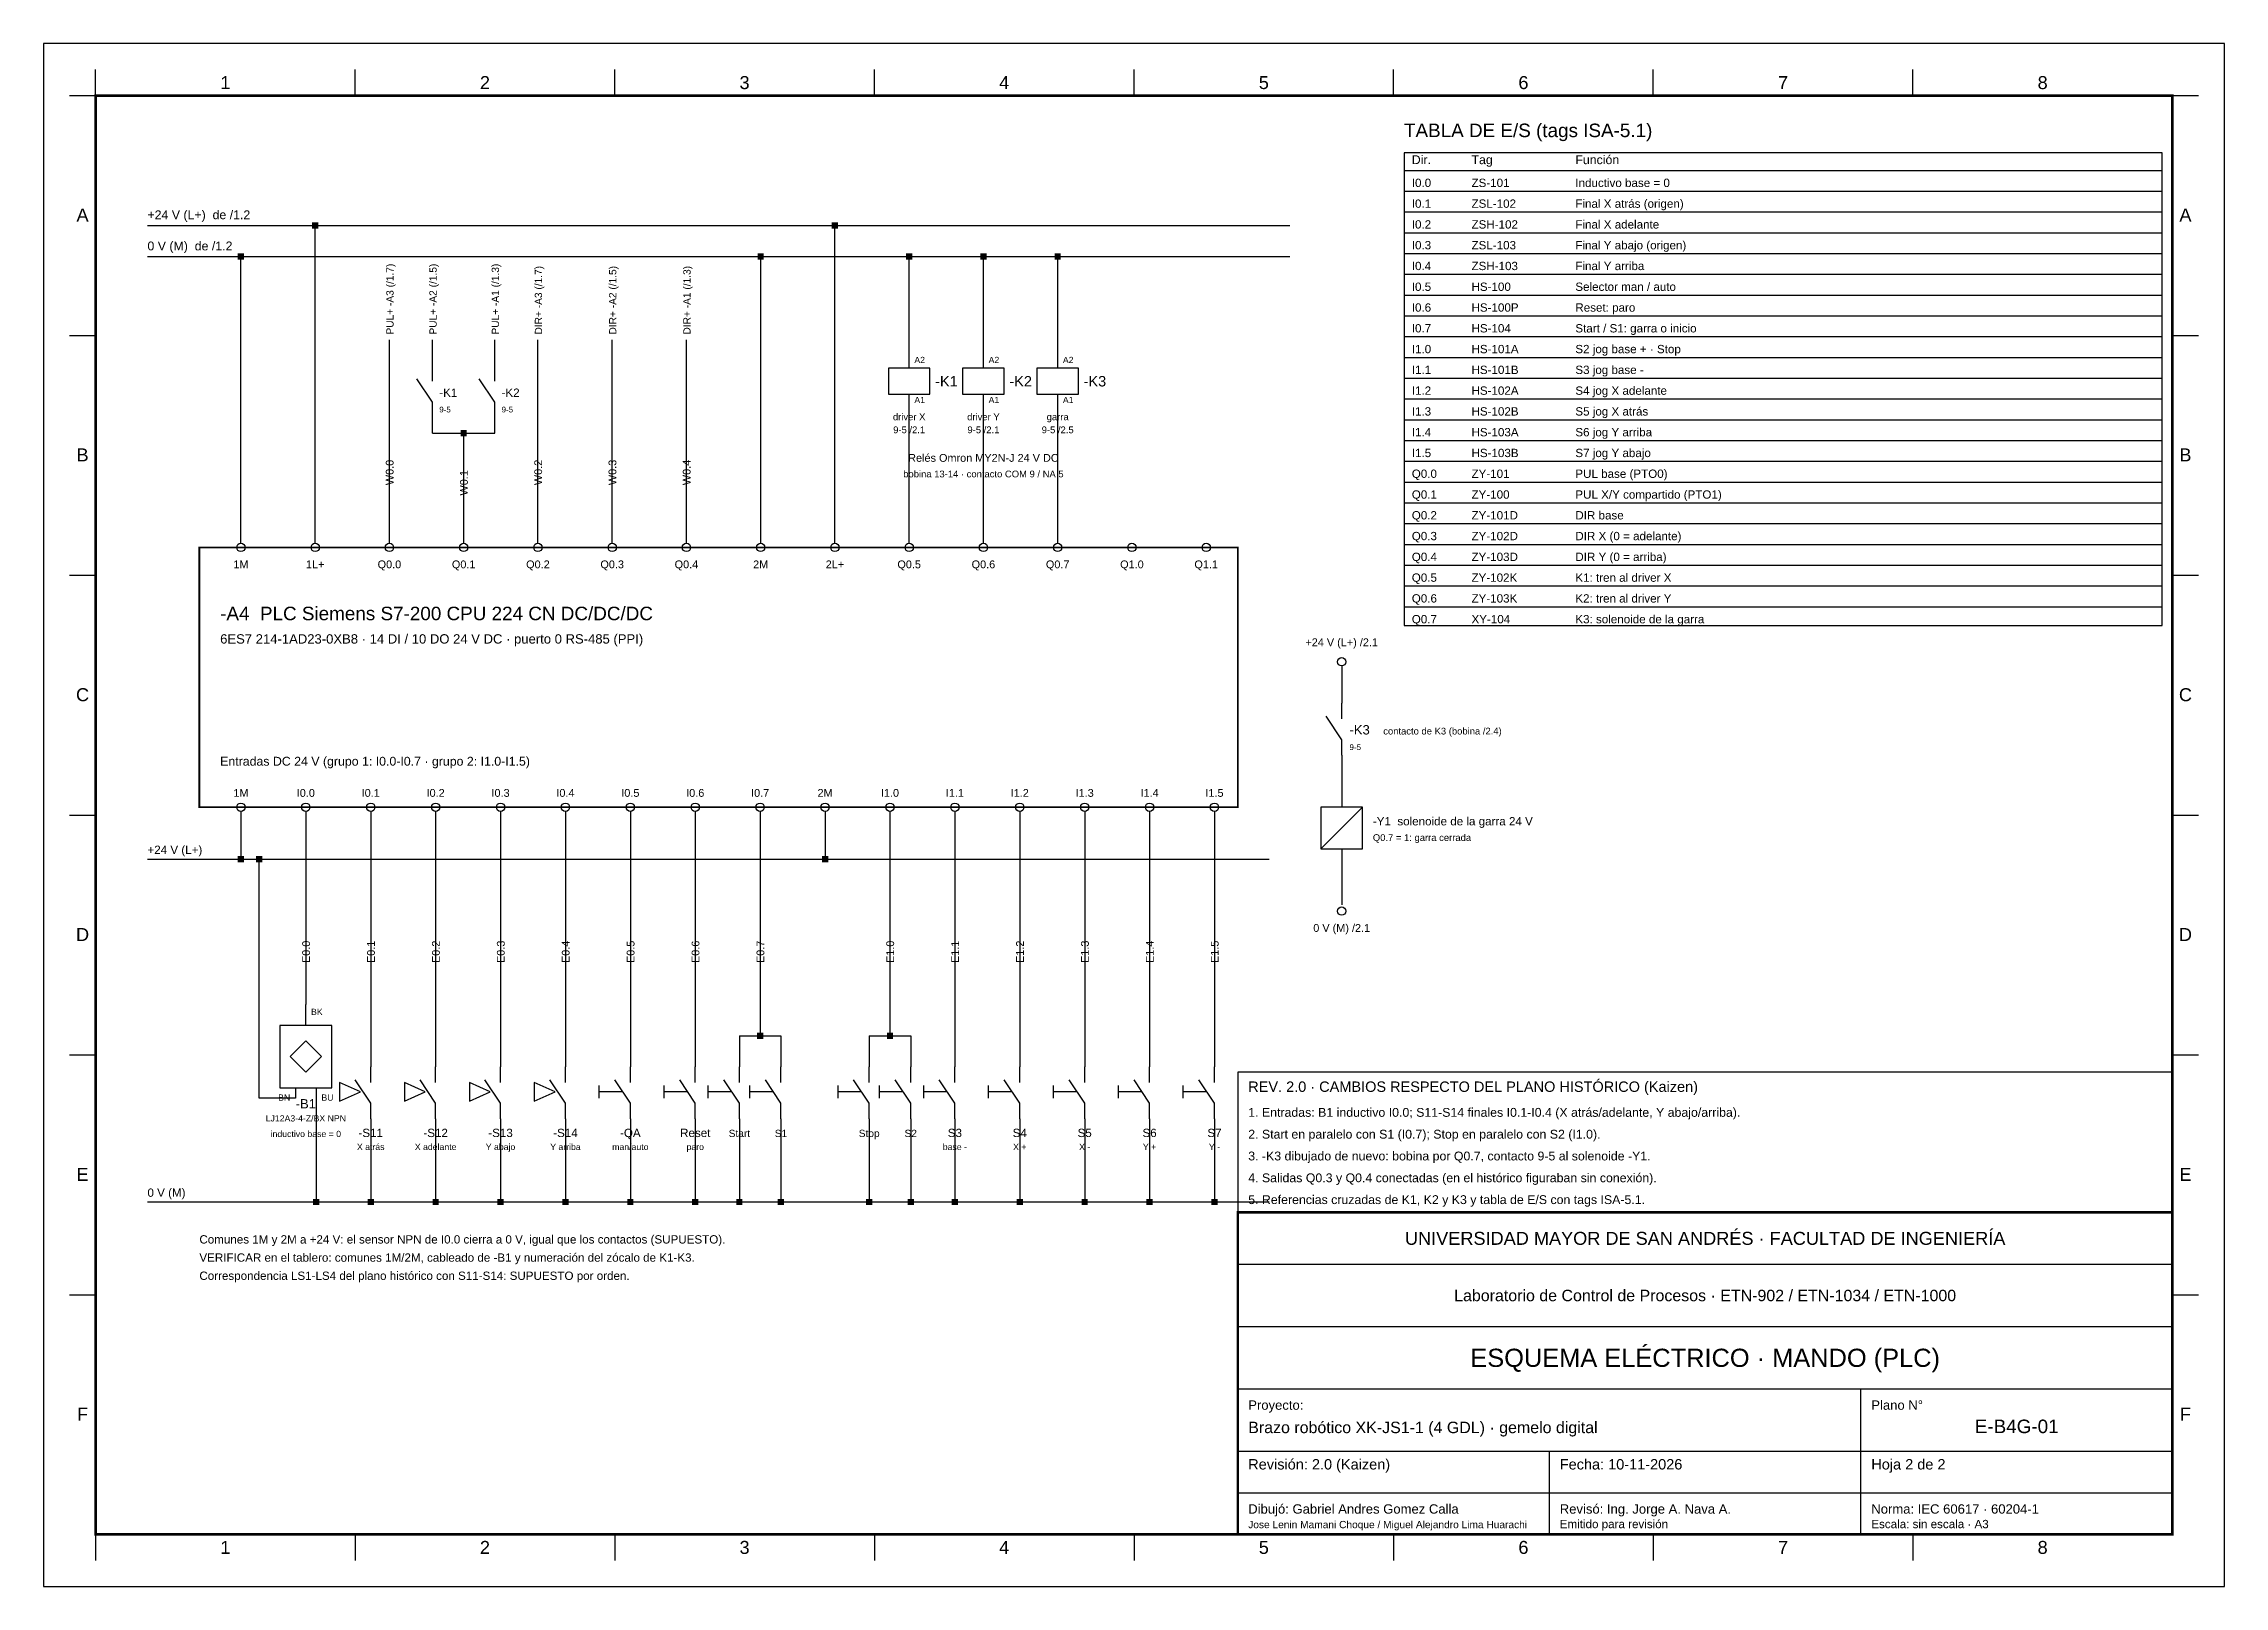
# Model space of a CAD drawing. Header units: millimetres. Extents: x 0 to 870, y 0 to 297.
# Drawn here: x 450 to 870, y 0 to 297 of the extents above; entities that cross this region are included whole.
import ezdxf
from ezdxf.enums import TextEntityAlignment as Align

# ---------------------------------------------------------------- set-up
doc = ezdxf.new("R2010")
doc.units = ezdxf.units.MM
doc.header["$MEASUREMENT"] = 0
for name, color, linetype in [('BORNES', 8, 'CONTINUOUS'), ('CAJETIN', 7, 'CONTINUOUS'), ('CC0V', 5, 'CONTINUOUS'), ('CC24', 1, 'CONTINUOUS'), ('MANDO', 3, 'CONTINUOUS'), ('MARCO', 7, 'CONTINUOUS'), ('NOTAS', 7, 'CONTINUOUS'), ('NUMEROS_CABLE', 3, 'CONTINUOUS'), ('REFERENCIAS', 6, 'CONTINUOUS'), ('REVISION', 1, 'CONTINUOUS'), ('SIMBOLOS', 7, 'CONTINUOUS'), ('TAGS', 2, 'CONTINUOUS'), ('TEXTO', 7, 'CONTINUOUS')]:
    doc.layers.add(name, color=color, linetype=linetype)
doc.styles.add('NORMAL', font='arial.ttf', dxfattribs={"width": 0.9})

msp = doc.modelspace()

# ---------------------------------------------------------------- texts
at = {"layer": 'BORNES', "style": 'NORMAL'}
for s, height, p in [('A2', 1.2, (617.7, 235.5)), ('A2', 1.2, (632, 235.5)), ('A2', 1.2, (646.3, 235.5)), ('9-5', 1.1, (526.2, 226)), ('9-5', 1.1, (538.2, 226)), ('A1', 1.2, (617.7, 227.8)), ('A1', 1.2, (632, 227.8)), ('A1', 1.2, (646.3, 227.8)), ('9-5', 1.1, (701.5, 161)), ('BK', 1.2, (501.5, 110)), ('BU', 1.2, (503.5, 93.5))]:
    msp.add_text(s, height=height, dxfattribs=at).set_placement(p)
for s, p in [('1M', (488, 196)), ('1L+', (502.3, 196)), ('Q0.0', (516.6, 196)), ('Q0.1', (530.9, 196)), ('Q0.2', (545.2, 196)), ('Q0.3', (559.5, 196)), ('Q0.4', (573.8, 196)), ('2M', (588.1, 196)), ('2L+', (602.4, 196)), ('Q0.5', (616.7, 196)), ('Q0.6', (631, 196)), ('Q0.7', (645.3, 196)), ('Q1.0', (659.6, 196)), ('Q1.1', (673.9, 196)), ('1M', (488, 152)), ('I0.0', (500.5, 152)), ('I0.1', (513, 152)), ('I0.2', (525.5, 152)), ('I0.3', (538, 152)), ('I0.4', (550.5, 152)), ('I0.5', (563, 152)), ('I0.6', (575.5, 152)), ('I0.7', (588, 152)), ('2M', (600.5, 152)), ('I1.0', (613, 152)), ('I1.1', (625.5, 152)), ('I1.2', (638, 152)), ('I1.3', (650.5, 152)), ('I1.4', (663, 152)), ('I1.5', (675.5, 152))]:
    msp.add_text(s, height=1.5, dxfattribs=at).set_placement(p, align=Align.CENTER)
msp.add_text('BN', height=1.2, dxfattribs=at).set_placement((497.5, 93.5), align=Align.RIGHT)
at = {"layer": 'CAJETIN', "style": 'NORMAL'}
for s, height, p in [('UNIVERSIDAD MAYOR DE SAN ANDRÉS · FACULTAD DE INGENIERÍA', 2.5, (770, 67)), ('Laboratorio de Control de Procesos · ETN-902 / ETN-1034 / ETN-1000', 2.2, (770, 56)), ('ESQUEMA ELÉCTRICO · MANDO (PLC)', 3.5, (770, 44))]:
    msp.add_text(s, height=height, dxfattribs=at).set_placement(p, align=Align.MIDDLE_CENTER)
for s, height, p in [('Proyecto:', 1.8, (682, 34)), ('Plano N°', 1.8, (802, 34)), ('Brazo robótico XK-JS1-1 (4 GDL) · gemelo digital', 2.2, (682, 29.5)), ('Revisión: 2.0 (Kaizen)', 2, (682, 22.5)), ('Fecha: 10-11-2026', 2, (742, 22.5)), ('Hoja 2 de 2', 2, (802, 22.5)), ('Jose Lenin Mamani Choque / Miguel Alejandro Lima Huarachi', 1.4, (682, 11.2)), ('Dibujó: Gabriel Andres Gomez Calla', 1.8, (682, 14)), ('Emitido para revisión', 1.6, (742, 11.2)), ('Revisó: Ing. Jorge A. Nava A.', 1.8, (742, 14)), ('Escala: sin escala · A3', 1.6, (802, 11.2)), ('Norma: IEC 60617 · 60204-1', 1.8, (802, 14))]:
    msp.add_text(s, height=height, dxfattribs=at).set_placement(p)
msp.add_text('E-B4G-01', height=2.6, dxfattribs=at).set_placement((830, 29.5), align=Align.CENTER)
at = {"layer": 'MARCO', "style": 'NORMAL'}
for s, p in [('1', (485, 289.5)), ('2', (535, 289.5)), ('3', (585, 289.5)), ('4', (635, 289.5)), ('5', (685, 289.5)), ('6', (735, 289.5)), ('7', (785, 289.5)), ('8', (835, 289.5)), ('A', (457.5, 264)), ('A', (862.5, 264)), ('B', (457.5, 217.83)), ('B', (862.5, 217.83)), ('C', (457.5, 171.66)), ('C', (862.5, 171.66)), ('D', (457.5, 125.49)), ('D', (862.5, 125.49)), ('E', (457.5, 79.32)), ('E', (862.5, 79.32)), ('F', (457.5, 33.15)), ('F', (862.5, 33.15)), ('1', (485, 7.5)), ('2', (535, 7.5)), ('3', (585, 7.5)), ('4', (635, 7.5)), ('5', (685, 7.5)), ('6', (735, 7.5)), ('7', (785, 7.5)), ('8', (835, 7.5))]:
    msp.add_text(s, height=2.5, dxfattribs=at).set_placement(p, align=Align.MIDDLE_CENTER)
at = {"layer": 'NOTAS', "style": 'NORMAL'}
for s, p in [('Comunes 1M y 2M a +24 V: el sensor NPN de I0.0 cierra a 0 V, igual que los contactos (SUPUESTO).', (480, 66)), ('VERIFICAR en el tablero: comunes 1M/2M, cableado de -B1 y numeración del zócalo de K1-K3.', (480, 62.5)), ('Correspondencia LS1-LS4 del plano histórico con S11-S14: SUPUESTO por orden.', (480, 59))]:
    msp.add_text(s, height=1.6, dxfattribs=at).set_placement(p)
at = {"layer": 'NUMEROS_CABLE', "style": 'NORMAL'}
for s, p in [('W0.0', (517.4, 212)), ('W0.1', (531.7, 210)), ('W0.2', (546, 212)), ('W0.3', (560.3, 212)), ('W0.4', (574.6, 212)), ('E0.0', (501.3, 120)), ('E0.1', (513.8, 120)), ('E0.2', (526.3, 120)), ('E0.3', (538.8, 120)), ('E0.4', (551.3, 120)), ('E0.5', (563.8, 120)), ('E0.6', (576.3, 120)), ('E0.7', (588.8, 120)), ('E1.0', (613.8, 120)), ('E1.1', (626.3, 120)), ('E1.2', (638.8, 120)), ('E1.3', (651.3, 120)), ('E1.4', (663.8, 120)), ('E1.5', (676.3, 120))]:
    msp.add_text(s, height=1.5, rotation=90, dxfattribs=at).set_placement(p)
at = {"layer": 'REFERENCIAS', "style": 'NORMAL'}
for s, p in [('PUL+ -A3 (/1.7)', (517.4, 241)), ('PUL+ -A2 (/1.5)', (525.7, 241)), ('PUL+ -A1 (/1.3)', (537.7, 241)), ('DIR+ -A3 (/1.7)', (546, 241)), ('DIR+ -A2 (/1.5)', (560.3, 241)), ('DIR+ -A1 (/1.3)', (574.6, 241))]:
    msp.add_text(s, height=1.4, rotation=90, dxfattribs=at).set_placement(p)
for s, height, p in [('9-5 /2.1', 1.3, (616.7, 222)), ('9-5 /2.1', 1.3, (631, 222)), ('9-5 /2.5', 1.3, (645.3, 222)), ('+24 V (L+) /2.1', 1.5, (700, 181)), ('0 V (M) /2.1', 1.5, (700, 126))]:
    msp.add_text(s, height=height, dxfattribs=at).set_placement(p, align=Align.CENTER)
msp.add_text('contacto de K3 (bobina /2.4)', height=1.3, dxfattribs=at).set_placement((708, 164))
at = {"layer": 'REVISION', "style": 'NORMAL'}
for s, height, p in [('REV. 2.0 · CAMBIOS RESPECTO DEL PLANO HISTÓRICO (Kaizen)', 2, (682, 95.2)), ('1. Entradas: B1 inductivo I0.0; S11-S14 finales I0.1-I0.4 (X atrás/adelante, Y abajo/arriba).', 1.7, (682, 90.4)), ('2. Start en paralelo con S1 (I0.7); Stop en paralelo con S2 (I1.0).', 1.7, (682, 86.2)), ('3. -K3 dibujado de nuevo: bobina por Q0.7, contacto 9-5 al solenoide -Y1.', 1.7, (682, 82)), ('4. Salidas Q0.3 y Q0.4 conectadas (en el histórico figuraban sin conexión).', 1.7, (682, 77.8)), ('5. Referencias cruzadas de K1, K2 y K3 y tabla de E/S con tags ISA-5.1.', 1.7, (682, 73.6))]:
    msp.add_text(s, height=height, dxfattribs=at).set_placement(p)
at = {"layer": 'TAGS', "style": 'NORMAL'}
for s, height, p in [('ZS-101', 1.6, (725, 269.4)), ('ZSL-102', 1.6, (725, 265.4)), ('ZSH-102', 1.6, (725, 261.4)), ('ZSL-103', 1.6, (725, 257.4)), ('ZSH-103', 1.6, (725, 253.4)), ('HS-100', 1.6, (725, 249.4)), ('HS-100P', 1.6, (725, 245.4)), ('HS-104', 1.6, (725, 241.4)), ('HS-101A', 1.6, (725, 237.4)), ('-K1', 2, (621.7, 231)), ('-K2', 2, (636, 231)), ('-K3', 2, (650.3, 231)), ('HS-101B', 1.6, (725, 233.4)), ('HS-102A', 1.6, (725, 229.4)), ('-K1', 1.6, (526.2, 229)), ('-K2', 1.6, (538.2, 229)), ('HS-102B', 1.6, (725, 225.4)), ('HS-103A', 1.6, (725, 221.4)), ('HS-103B', 1.6, (725, 217.4)), ('ZY-101', 1.6, (725, 213.4)), ('ZY-100', 1.6, (725, 209.4)), ('ZY-101D', 1.6, (725, 205.4)), ('ZY-102D', 1.6, (725, 201.4)), ('ZY-103D', 1.6, (725, 197.4)), ('ZY-102K', 1.6, (725, 193.4)), ('ZY-103K', 1.6, (725, 189.4)), ('-A4  PLC Siemens S7-200 CPU 224 CN DC/DC/DC', 2.6, (484, 186)), ('XY-104', 1.6, (725, 185.4)), ('-K3', 1.8, (701.5, 164)), ('-Y1  solenoide de la garra 24 V', 1.6, (706, 146.5))]:
    msp.add_text(s, height=height, dxfattribs=at).set_placement(p)
for s, height, p in [('-B1', 1.8, (500.5, 92)), ('-S11', 1.6, (513, 86.5)), ('-S12', 1.6, (525.5, 86.5)), ('-S13', 1.6, (538, 86.5)), ('-S14', 1.6, (550.5, 86.5)), ('-QA', 1.6, (563, 86.5)), ('Reset', 1.6, (575.5, 86.5)), ('Start', 1.4, (584, 86.5)), ('S1', 1.4, (592, 86.5)), ('Stop', 1.4, (609, 86.5)), ('S2', 1.4, (617, 86.5)), ('S3', 1.6, (625.5, 86.5)), ('S4', 1.6, (638, 86.5)), ('S5', 1.6, (650.5, 86.5)), ('S6', 1.6, (663, 86.5)), ('S7', 1.6, (675.5, 86.5))]:
    msp.add_text(s, height=height, dxfattribs=at).set_placement(p, align=Align.CENTER)
at = {"layer": 'TEXTO', "style": 'NORMAL'}
for s, height, p in [('TABLA DE E/S (tags ISA-5.1)', 2.6, (712, 279)), ('Dir.', 1.7, (713.5, 273.8)), ('Tag', 1.7, (725, 273.8)), ('Función', 1.7, (745, 273.8)), ('I0.0', 1.6, (713.5, 269.4)), ('Inductivo base = 0', 1.6, (745, 269.4)), ('+24 V (L+)  de /1.2', 1.7, (470, 263.2)), ('I0.1', 1.6, (713.5, 265.4)), ('Final X atrás (origen)', 1.6, (745, 265.4)), ('I0.2', 1.6, (713.5, 261.4)), ('Final X adelante', 1.6, (745, 261.4)), ('0 V (M)  de /1.2', 1.7, (470, 257.2)), ('I0.3', 1.6, (713.5, 257.4)), ('Final Y abajo (origen)', 1.6, (745, 257.4)), ('I0.4', 1.6, (713.5, 253.4)), ('Final Y arriba', 1.6, (745, 253.4)), ('I0.5', 1.6, (713.5, 249.4)), ('Selector man / auto', 1.6, (745, 249.4)), ('I0.6', 1.6, (713.5, 245.4)), ('Reset: paro', 1.6, (745, 245.4)), ('I0.7', 1.6, (713.5, 241.4)), ('Start / S1: garra o inicio', 1.6, (745, 241.4)), ('I1.0', 1.6, (713.5, 237.4)), ('S2 jog base + · Stop', 1.6, (745, 237.4)), ('I1.1', 1.6, (713.5, 233.4)), ('I1.2', 1.6, (713.5, 229.4)), ('S3 jog base -', 1.6, (745, 233.4)), ('S4 jog X adelante', 1.6, (745, 229.4)), ('I1.3', 1.6, (713.5, 225.4)), ('S5 jog X atrás', 1.6, (745, 225.4)), ('I1.4', 1.6, (713.5, 221.4)), ('S6 jog Y arriba', 1.6, (745, 221.4)), ('I1.5', 1.6, (713.5, 217.4)), ('S7 jog Y abajo', 1.6, (745, 217.4)), ('Q0.0', 1.6, (713.5, 213.4)), ('PUL base (PTO0)', 1.6, (745, 213.4)), ('Q0.1', 1.6, (713.5, 209.4)), ('PUL X/Y compartido (PTO1)', 1.6, (745, 209.4)), ('Q0.2', 1.6, (713.5, 205.4)), ('DIR base', 1.6, (745, 205.4)), ('Q0.3', 1.6, (713.5, 201.4)), ('DIR X (0 = adelante)', 1.6, (745, 201.4)), ('Q0.4', 1.6, (713.5, 197.4)), ('DIR Y (0 = arriba)', 1.6, (745, 197.4)), ('Q0.5', 1.6, (713.5, 193.4)), ('K1: tren al driver X', 1.6, (745, 193.4)), ('Q0.6', 1.6, (713.5, 189.4)), ('K2: tren al driver Y', 1.6, (745, 189.4)), ('Q0.7', 1.6, (713.5, 185.4)), ('K3: solenoide de la garra', 1.6, (745, 185.4)), ('6ES7 214-1AD23-0XB8 · 14 DI / 10 DO 24 V DC · puerto 0 RS-485 (PPI)', 1.8, (484, 181.5)), ('Entradas DC 24 V (grupo 1: I0.0-I0.7 · grupo 2: I1.0-I1.5)', 1.7, (484, 158)), ('Q0.7 = 1: garra cerrada', 1.3, (706, 143.5)), ('+24 V (L+)', 1.6, (470, 141)), ('0 V (M)', 1.6, (470, 75))]:
    msp.add_text(s, height=height, dxfattribs=at).set_placement(p)
for s, height, p in [('driver X', 1.3, (616.7, 224.5)), ('driver Y', 1.3, (631, 224.5)), ('garra', 1.3, (645.3, 224.5)), ('bobina 13-14 · contacto COM 9 / NA 5', 1.3, (631, 213.5)), ('Relés Omron MY2N-J 24 V DC', 1.5, (631, 216.5)), ('LJ12A3-4-Z/BX NPN', 1.2, (500.5, 89.5)), ('inductivo base = 0', 1.2, (500.5, 86.5)), ('X atrás', 1.2, (513, 84)), ('X adelante', 1.2, (525.5, 84)), ('Y abajo', 1.2, (538, 84)), ('Y arriba', 1.2, (550.5, 84)), ('man/auto', 1.2, (563, 84)), ('paro', 1.2, (575.5, 84)), ('base -', 1.2, (625.5, 84)), ('X +', 1.2, (638, 84)), ('X -', 1.2, (650.5, 84)), ('Y +', 1.2, (663, 84)), ('Y -', 1.2, (675.5, 84))]:
    msp.add_text(s, height=height, dxfattribs=at).set_placement(p, align=Align.CENTER)

# ---------------------------------------------------------------- linework, layer by layer
at = {"layer": 'BORNES'}
for centre in [(488, 200), (502.3, 200), (516.6, 200), (530.9, 200), (545.2, 200), (559.5, 200), (573.8, 200), (588.1, 200), (602.4, 200), (616.7, 200), (631, 200), (645.3, 200), (659.6, 200), (673.9, 200), (700, 178), (488, 150), (500.5, 150), (513, 150), (525.5, 150), (538, 150), (550.5, 150), (563, 150), (575.5, 150), (588, 150), (600.5, 150), (613, 150), (625.5, 150), (638, 150), (650.5, 150), (663, 150), (675.5, 150), (700, 130)]:
    msp.add_circle(centre, 0.8, dxfattribs=at)
at = {"layer": 'CAJETIN'}
for p, q in [((680, 62), (860, 62)), ((680, 50), (860, 50)), ((680, 38), (860, 38)), ((800, 10), (800, 38)), ((680, 26), (860, 26)), ((740, 10), (740, 26)), ((680, 18), (860, 18))]:
    msp.add_line(p, q, dxfattribs=at)
at = {"layer": 'CAJETIN', "const_width": 0.5}
msp.add_lwpolyline([(680, 10), (860, 10), (860, 72), (680, 72)], close=True, dxfattribs=at)
at = {"layer": 'CC0V'}
for p, q in [((470, 256), (690, 256)), ((488, 200.8), (488, 256)), ((588.1, 200.8), (588.1, 256)), ((616.7, 236), (616.7, 256)), ((631, 236), (631, 256)), ((645.3, 236), (645.3, 256)), ((700, 142), (700, 131.2)), ((502.5, 96), (502.5, 74)), ((513, 90), (513, 74)), ((525.5, 90), (525.5, 74)), ((538, 90), (538, 74)), ((550.5, 90), (550.5, 74)), ((563, 90), (563, 74)), ((575.5, 90), (575.5, 74)), ((584, 90), (584, 74)), ((592, 90), (592, 74)), ((609, 90), (609, 74)), ((617, 90), (617, 74)), ((625.5, 90), (625.5, 74)), ((638, 90), (638, 74)), ((650.5, 90), (650.5, 74)), ((663, 90), (663, 74)), ((675.5, 90), (675.5, 74)), ((470, 74), (686, 74))]:
    msp.add_line(p, q, dxfattribs=at)
at = {"layer": 'CC24'}
for p, q in [((470, 262), (690, 262)), ((502.3, 200.8), (502.3, 262)), ((602.4, 200.8), (602.4, 262)), ((700, 177.2), (700, 170)), ((488, 149.2), (488, 140)), ((600.5, 149.2), (600.5, 140)), ((470, 140), (686, 140))]:
    msp.add_line(p, q, dxfattribs=at)
msp.add_lwpolyline([(498.5, 96), (498.5, 94), (491.5, 94), (491.5, 140)], dxfattribs=at)
at = {"layer": 'MANDO'}
for p, q in [((516.6, 200.8), (516.6, 240)), ((524.9, 235), (524.9, 240)), ((536.9, 235), (536.9, 240)), ((545.2, 200.8), (545.2, 240)), ((559.5, 200.8), (559.5, 240)), ((573.8, 200.8), (573.8, 240)), ((524.9, 228), (521.9, 232.5)), ((524.9, 232), (524.9, 235)), ((536.9, 228), (533.9, 232.5)), ((536.9, 232), (536.9, 235)), ((524.9, 225), (524.9, 228)), ((536.9, 225), (536.9, 228)), ((616.7, 200.8), (616.7, 228)), ((631, 200.8), (631, 228)), ((645.3, 200.8), (645.3, 228)), ((524.9, 222), (524.9, 225)), ((536.9, 222), (536.9, 225)), ((524.9, 222), (536.9, 222)), ((530.9, 200.8), (530.9, 222)), ((700, 160), (700, 150)), ((500.5, 149.2), (500.5, 112)), ((513, 149.2), (513, 112)), ((525.5, 149.2), (525.5, 112)), ((538, 149.2), (538, 112)), ((550.5, 149.2), (550.5, 112)), ((563, 149.2), (563, 112)), ((575.5, 149.2), (575.5, 112)), ((588, 149.2), (588, 112)), ((613, 149.2), (613, 112)), ((625.5, 149.2), (625.5, 112)), ((638, 149.2), (638, 112)), ((650.5, 149.2), (650.5, 112)), ((663, 149.2), (663, 112)), ((675.5, 149.2), (675.5, 112)), ((500.5, 108), (500.5, 112)), ((513, 112), (513, 100)), ((525.5, 112), (525.5, 100)), ((538, 112), (538, 100)), ((550.5, 112), (550.5, 100)), ((563, 112), (563, 100)), ((575.5, 112), (575.5, 100)), ((588, 112), (588, 106)), ((613, 112), (613, 106)), ((625.5, 112), (625.5, 100)), ((638, 112), (638, 100)), ((650.5, 112), (650.5, 100)), ((663, 112), (663, 100)), ((675.5, 112), (675.5, 100)), ((584, 106), (592, 106)), ((584, 106), (584, 100)), ((592, 106), (592, 100)), ((609, 106), (617, 106)), ((609, 106), (609, 100)), ((617, 106), (617, 100))]:
    msp.add_line(p, q, dxfattribs=at)
at = {"layer": 'MARCO'}
for p, q in [((460, 287), (460, 292)), ((510, 287), (510, 292)), ((560, 287), (560, 292)), ((610, 287), (610, 292)), ((660, 287), (660, 292)), ((710, 287), (710, 292)), ((760, 287), (760, 292)), ((810, 287), (810, 292)), ((455, 287), (460, 287)), ((860, 287), (865, 287)), ((455, 240.83), (460, 240.83)), ((860, 240.83), (865, 240.83)), ((455, 194.66), (460, 194.66)), ((860, 194.66), (865, 194.66)), ((455, 148.49), (460, 148.49)), ((860, 148.49), (865, 148.49)), ((455, 102.32), (460, 102.32)), ((860, 102.32), (865, 102.32)), ((455, 56.15), (460, 56.15)), ((860, 56.15), (865, 56.15)), ((460, 10), (460, 5)), ((510, 10), (510, 5)), ((560, 10), (560, 5)), ((610, 10), (610, 5)), ((660, 10), (660, 5)), ((710, 10), (710, 5)), ((760, 10), (760, 5)), ((810, 10), (810, 5))]:
    msp.add_line(p, q, dxfattribs=at)
msp.add_lwpolyline([(450, 0), (870, 0), (870, 297), (450, 297)], close=True, dxfattribs=at)
at = {"layer": 'MARCO', "const_width": 0.5}
msp.add_lwpolyline([(460, 10), (860, 10), (860, 287), (460, 287)], close=True, dxfattribs=at)
at = {"layer": 'REVISION'}
msp.add_lwpolyline([(680, 72), (860, 72), (860, 99), (680, 99)], close=True, dxfattribs=at)
at = {"layer": 'SIMBOLOS'}
for p, q in [((616.7, 234.5), (616.7, 236)), ((631, 234.5), (631, 236)), ((645.3, 234.5), (645.3, 236)), ((616.7, 228), (616.7, 229.5)), ((631, 228), (631, 229.5)), ((645.3, 228), (645.3, 229.5)), ((700, 167), (700, 170)), ((700, 163), (697, 167.5)), ((700, 160), (700, 163)), ((696, 142), (704, 150)), ((513, 93), (510, 97.5)), ((513, 97), (513, 100)), ((525.5, 93), (522.5, 97.5)), ((525.5, 97), (525.5, 100)), ((538, 93), (535, 97.5)), ((538, 97), (538, 100)), ((550.5, 93), (547.5, 97.5)), ((550.5, 97), (550.5, 100)), ((563, 93), (560, 97.5)), ((563, 97), (563, 100)), ((575.5, 93), (572.5, 97.5)), ((575.5, 97), (575.5, 100)), ((584, 93), (581, 97.5)), ((584, 97), (584, 100)), ((592, 93), (589, 97.5)), ((592, 97), (592, 100)), ((609, 93), (606, 97.5)), ((609, 97), (609, 100)), ((617, 93), (614, 97.5)), ((617, 97), (617, 100)), ((625.5, 93), (622.5, 97.5)), ((625.5, 97), (625.5, 100)), ((638, 93), (635, 97.5)), ((638, 97), (638, 100)), ((650.5, 93), (647.5, 97.5)), ((650.5, 97), (650.5, 100)), ((663, 93), (660, 97.5)), ((663, 97), (663, 100)), ((675.5, 93), (672.5, 97.5)), ((675.5, 97), (675.5, 100)), ((513, 90), (513, 93)), ((525.5, 90), (525.5, 93)), ((538, 90), (538, 93)), ((550.5, 90), (550.5, 93)), ((557, 94), (557, 96.4)), ((561.5, 95.2), (557, 95.2)), ((563, 90), (563, 93)), ((569.5, 94), (569.5, 96.4)), ((574, 95.2), (569.5, 95.2)), ((575.5, 90), (575.5, 93)), ((578, 94), (578, 96.4)), ((582.5, 95.2), (578, 95.2)), ((584, 90), (584, 93)), ((586, 94), (586, 96.4)), ((590.5, 95.2), (586, 95.2)), ((592, 90), (592, 93)), ((603, 94), (603, 96.4)), ((607.5, 95.2), (603, 95.2)), ((609, 90), (609, 93)), ((611, 94), (611, 96.4)), ((615.5, 95.2), (611, 95.2)), ((617, 90), (617, 93)), ((619.5, 94), (619.5, 96.4)), ((624, 95.2), (619.5, 95.2)), ((625.5, 90), (625.5, 93)), ((632, 94), (632, 96.4)), ((636.5, 95.2), (632, 95.2)), ((638, 90), (638, 93)), ((644.5, 94), (644.5, 96.4)), ((649, 95.2), (644.5, 95.2)), ((650.5, 90), (650.5, 93)), ((657, 94), (657, 96.4)), ((661.5, 95.2), (657, 95.2)), ((663, 90), (663, 93)), ((669.5, 94), (669.5, 96.4)), ((674, 95.2), (669.5, 95.2)), ((675.5, 90), (675.5, 93))]:
    msp.add_line(p, q, dxfattribs=at)
for points in [[(612.7, 229.5), (620.7, 229.5), (620.7, 234.5), (612.7, 234.5)], [(627, 229.5), (635, 229.5), (635, 234.5), (627, 234.5)], [(641.3, 229.5), (649.3, 229.5), (649.3, 234.5), (641.3, 234.5)], [(696, 142), (704, 142), (704, 150), (696, 150)], [(495.5, 96), (505.5, 96), (505.5, 108), (495.5, 108)], [(497.5, 102), (500.5, 105), (503.5, 102), (500.5, 99)], [(511, 95.2), (507, 97), (507, 93.4)], [(523.5, 95.2), (519.5, 97), (519.5, 93.4)], [(536, 95.2), (532, 97), (532, 93.4)], [(548.5, 95.2), (544.5, 97), (544.5, 93.4)]]:
    msp.add_lwpolyline(points, close=True, dxfattribs=at)
at = {"layer": 'SIMBOLOS', "const_width": 0.35}
msp.add_lwpolyline([(480, 150), (680, 150), (680, 200), (480, 200)], close=True, dxfattribs=at)
at = {"layer": 'SIMBOLOS'}
for points in [[(501.7, 261.4), (502.9, 261.4), (501.7, 262.6), (502.9, 262.6)], [(601.8, 261.4), (603, 261.4), (601.8, 262.6), (603, 262.6)], [(487.4, 255.4), (488.6, 255.4), (487.4, 256.6), (488.6, 256.6)], [(587.5, 255.4), (588.7, 255.4), (587.5, 256.6), (588.7, 256.6)], [(616.1, 255.4), (617.3, 255.4), (616.1, 256.6), (617.3, 256.6)], [(630.4, 255.4), (631.6, 255.4), (630.4, 256.6), (631.6, 256.6)], [(644.7, 255.4), (645.9, 255.4), (644.7, 256.6), (645.9, 256.6)], [(530.3, 221.4), (531.5, 221.4), (530.3, 222.6), (531.5, 222.6)], [(487.4, 139.4), (488.6, 139.4), (487.4, 140.6), (488.6, 140.6)], [(490.9, 139.4), (492.1, 139.4), (490.9, 140.6), (492.1, 140.6)], [(599.9, 139.4), (601.1, 139.4), (599.9, 140.6), (601.1, 140.6)], [(587.4, 105.4), (588.6, 105.4), (587.4, 106.6), (588.6, 106.6)], [(612.4, 105.4), (613.6, 105.4), (612.4, 106.6), (613.6, 106.6)], [(501.9, 73.4), (503.1, 73.4), (501.9, 74.6), (503.1, 74.6)], [(512.4, 73.4), (513.6, 73.4), (512.4, 74.6), (513.6, 74.6)], [(524.9, 73.4), (526.1, 73.4), (524.9, 74.6), (526.1, 74.6)], [(537.4, 73.4), (538.6, 73.4), (537.4, 74.6), (538.6, 74.6)], [(549.9, 73.4), (551.1, 73.4), (549.9, 74.6), (551.1, 74.6)], [(562.4, 73.4), (563.6, 73.4), (562.4, 74.6), (563.6, 74.6)], [(574.9, 73.4), (576.1, 73.4), (574.9, 74.6), (576.1, 74.6)], [(583.4, 73.4), (584.6, 73.4), (583.4, 74.6), (584.6, 74.6)], [(591.4, 73.4), (592.6, 73.4), (591.4, 74.6), (592.6, 74.6)], [(608.4, 73.4), (609.6, 73.4), (608.4, 74.6), (609.6, 74.6)], [(616.4, 73.4), (617.6, 73.4), (616.4, 74.6), (617.6, 74.6)], [(624.9, 73.4), (626.1, 73.4), (624.9, 74.6), (626.1, 74.6)], [(637.4, 73.4), (638.6, 73.4), (637.4, 74.6), (638.6, 74.6)], [(649.9, 73.4), (651.1, 73.4), (649.9, 74.6), (651.1, 74.6)], [(662.4, 73.4), (663.6, 73.4), (662.4, 74.6), (663.6, 74.6)], [(674.9, 73.4), (676.1, 73.4), (674.9, 74.6), (676.1, 74.6)]]:
    msp.add_solid(points, dxfattribs=at)
at = {"layer": 'TEXTO'}
for p, q in [((712, 272.6), (858, 272.6)), ((712, 268.6), (858, 268.6)), ((712, 264.6), (858, 264.6)), ((712, 260.6), (858, 260.6)), ((712, 256.6), (858, 256.6)), ((712, 252.6), (858, 252.6)), ((712, 248.6), (858, 248.6)), ((712, 244.6), (858, 244.6)), ((712, 240.6), (858, 240.6)), ((712, 236.6), (858, 236.6)), ((712, 232.6), (858, 232.6)), ((712, 228.6), (858, 228.6)), ((712, 224.6), (858, 224.6)), ((712, 220.6), (858, 220.6)), ((712, 216.6), (858, 216.6)), ((712, 212.6), (858, 212.6)), ((712, 208.6), (858, 208.6)), ((712, 204.6), (858, 204.6)), ((712, 200.6), (858, 200.6)), ((712, 196.6), (858, 196.6)), ((712, 192.6), (858, 192.6)), ((712, 188.6), (858, 188.6))]:
    msp.add_line(p, q, dxfattribs=at)
msp.add_lwpolyline([(712, 185), (858, 185), (858, 276), (712, 276)], close=True, dxfattribs=at)

msp.set_redraw_order([(e.dxf.handle, doc.entitydb.next_handle()) for e in msp.query("TEXT MTEXT ATTDEF DIMENSION ARC_DIMENSION")])  # texts and dimensions are drawn at this point

doc.saveas('drawing.dxf')
